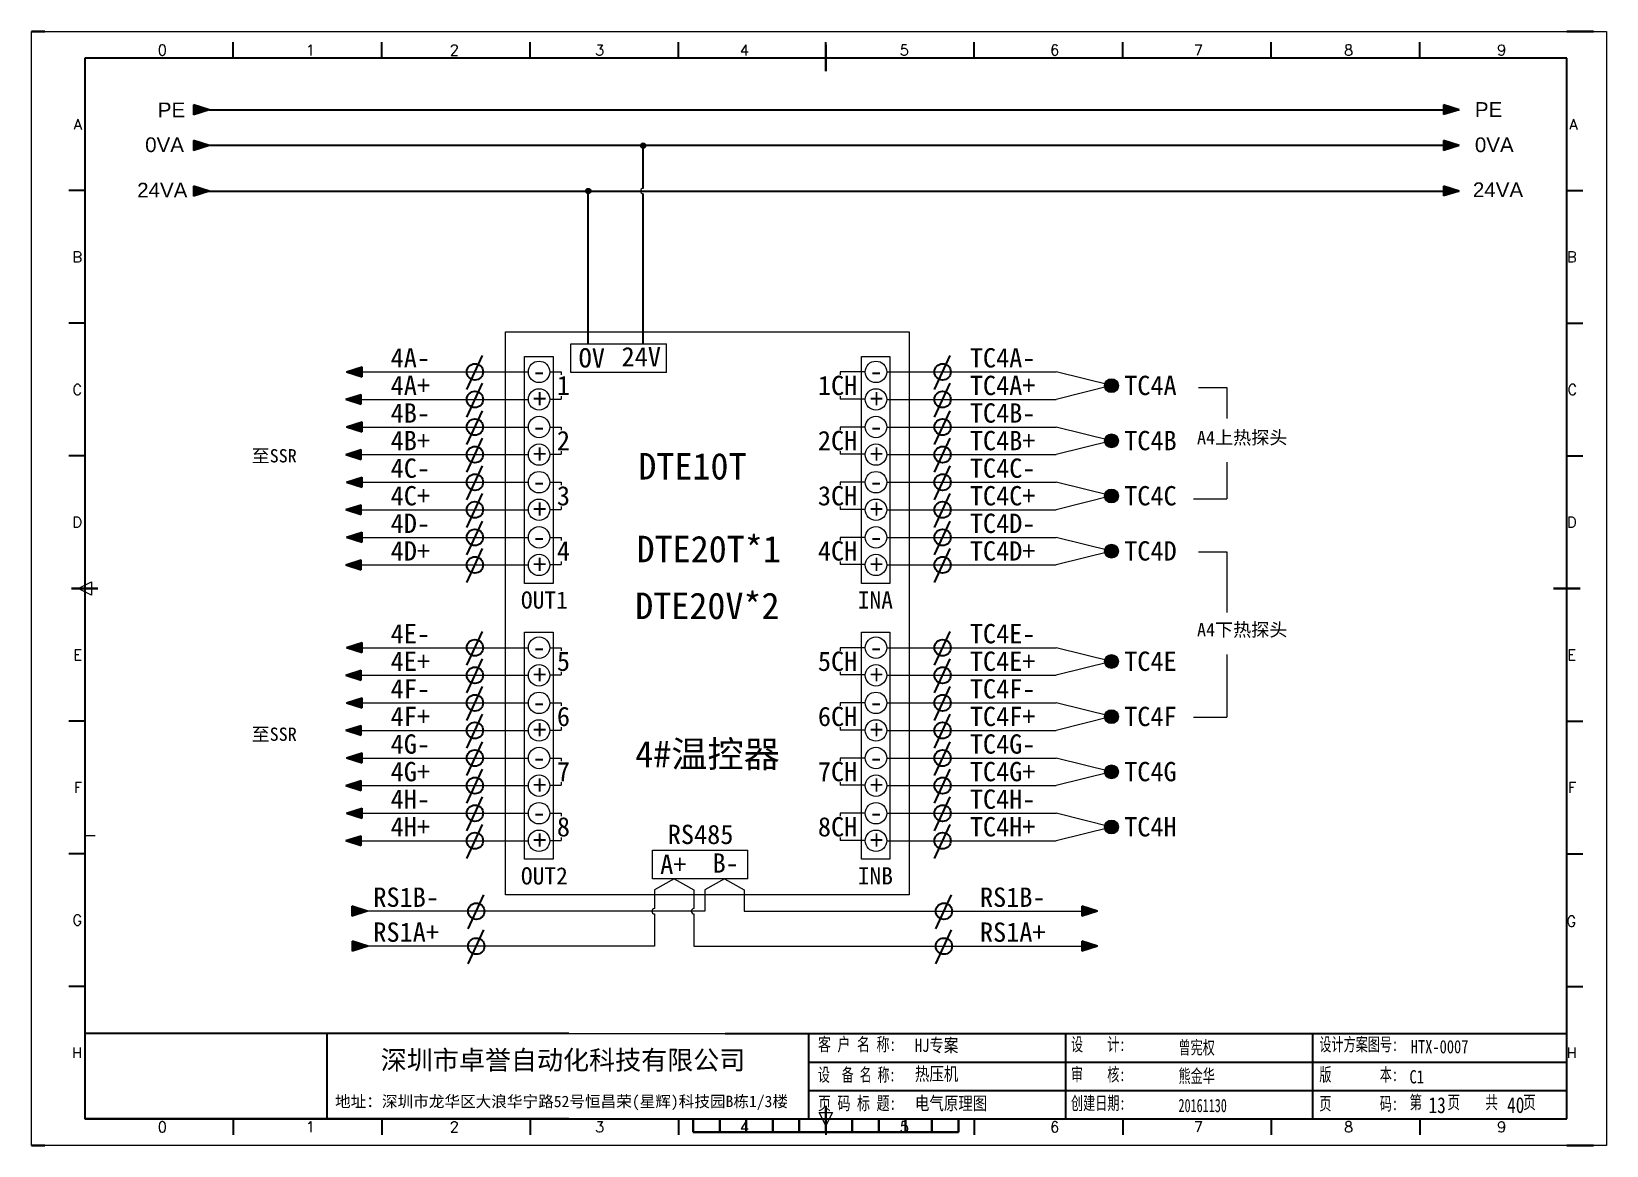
# Model space of a CAD drawing. Extents: x 35123 to 43919, y -4314 to -326.
# Drawn here: x 36608.7 to 36905.7, y -3263.9 to -3053.9 of the extents above; entities that cross this region are included whole.
import ezdxf
from ezdxf.enums import TextEntityAlignment as Align

# ---------------------------------------------------------------- set-up
doc = ezdxf.new("R2010")
doc.units = 0
doc.header["$MEASUREMENT"] = 0
doc.layers.add('AE_BOR', color=1, linetype='Continuous')
doc.layers.add('MISC', color=2, linetype='Continuous')
doc.styles.add('Standard0.67', font='', dxfattribs={"width": 0.67})
doc.styles.add('Standard_0.8', font='SimSun.ttf', dxfattribs={"width": 0.8})
doc.styles.add('WD', font='romans.shx', dxfattribs={"bigfont": 'gbcbig.shx'})
doc.styles.add('宋', font='SimSun.ttf', dxfattribs={"width": 0.7})
doc.styles.add('样式 0', font='')
doc.styles.add('样式 8', font='arial.ttf')
doc.styles.get('Standard0.67').set_extended_font_data('FangSong_GB2312')
doc.styles.get('样式 0').set_extended_font_data('KaiTi_GB2312')

msp = doc.modelspace()

# ---------------------------------------------------------------- texts
at = {"color": 0, "char_height": 2.772, "attachment_point": 1, "style": '样式 8'}
for s, insert, width in [('0VA', (36630.164, -3073.824), 4.96666), ('0VA', (36880.909, -3073.842), 4.96666), ('24VA', (36628.652, -3082.387), 4.96666), ('24VA', (36880.534, -3082.318), 15.27425)]:
    msp.add_mtext(s, dxfattribs=dict(at, insert=insert, width=width))
at = {"color": 0, "lineweight": 0, "attachment_point": 1}
for s, insert, char_height, width in [('{\\fSimSun|b0|i0|c134|p2;A4上热探头}', (36828.511, -3129.163), 2.5, 22.18919), ('{\\fSimSun|b0|i0|c134|p2;至SSR}', (36650.23, -3132.601), 2.5, 16.90853), ('{\\fSimSun|b0|i0|c134|p2;DTE10T}', (36723.158, -3133.322), 5, 33.81706), ('{\\fSimSun|b0|i0|c134|p2;DTE20T*1}', (36722.832, -3148.924), 5, 33.81706), ('{\\fSimSun|b0|i0|c134|p2;OUT1}', (36701.018, -3159.416), 3.25, 9.25756), ('{\\fSimSun|b0|i0|c134|p2;DTE20V*2}', (36722.577, -3159.635), 5, 33.81706), ('{\\fSimSun|b0|i0|c134|p2;INA}', (36764.545, -3159.416), 3.25, 9.25756), ('{\\fSimSun|b0|i0|c134|p2;A4下热探头}', (36828.511, -3165.388), 2.5, 22.18919), ('{\\fSimSun|b0|i0|c134|p2;至SSR}', (36650.23, -3185.088), 2.5, 16.90853), ('{\\fSimSun|b0|i0|c134|p2;4#温控器}', (36722.577, -3187.576), 5, 33.81706), ('{\\fSimSun|b0|i0|c134|p2;OUT2}', (36701.018, -3211.416), 3.25, 9.25756), ('{\\fSimSun|b0|i0|c134|p2;INB}', (36764.545, -3211.416), 3.25, 9.25756)]:
    msp.add_mtext(s, dxfattribs=dict(at, insert=insert, char_height=char_height, width=width))
at = {"ltscale": 2, "attachment_point": 1}
for s, insert, char_height, width, style in [('{\\fSimSun|b0|i0|c134|p2;\\W0.72;客 户 名 称:}', (36757.03, -3243.553), 2.5, 16.24768, 'Standard0.67'), ('{\\fSimSun|b0|i0|c134|p2;设    计:}', (36804.744, -3243.553), 2.5, 12.03121, 'Standard0.67'), ('{\\fSimSun|b0|i0|c134|p2;设计方案图号:}', (36851.577, -3243.553), 2.5, 15.1644, 'Standard0.67'), ('HJ专案', (36775.317, -3243.727), 2.5, 33.90777, 'Standard_0.8'), ('{\\fSimSun|b0|i0|c134|p2;曾宪权}', (36825.021, -3244.155), 2.5, 12.03121, 'Standard0.67'), ('{\\f@SimSun|b0|i0|c134|p2;HTX-0007}', (36868.815, -3243.994), 2.5, 33.90777, 'Standard_0.8'), ('{\\fSimSun|b0|i0|c134|p2;\\W0.66;设  备 名 称:}', (36757.03, -3249.282), 2.5, 15.12342, 'Standard0.67'), ('{\\fSimSun|b0|i0|c134|p2;热压机}', (36775.317, -3249.115), 2.5, 33.90777, 'Standard_0.8'), ('{\\fSimSun|b0|i0|c134|p2;审    核:}', (36804.744, -3249.227), 2.5, 12.03121, 'Standard0.67'), ('{\\fSimSun|b0|i0|c134|p2;熊金华}', (36825.021, -3249.517), 2.5, 12.03121, 'Standard0.67'), ('{\\fSimSun|b0|i0|c134|p2;版        本:}', (36851.577, -3249.227), 2.5, 16.84978, 'Standard0.67'), ('C1', (36868.576, -3249.667), 2.5, 5.97175, 'Standard_0.8'), ('{\\fSimSun|b0|i0|c134|p2;\\W0.72;页 码 标 题:}', (36757.03, -3254.65), 2.5, 15.12342, 'Standard0.67'), ('{\\fSimSun|b0|i0|c134|p2;电气原理图}', (36775.317, -3254.663), 2.5, 33.90777, 'Standard_0.8'), ('{\\fSimSun|b0|i0|c134|p2;创建日期:}', (36804.744, -3254.634), 2.5, 12.03121, 'Standard0.67'), ('{\\fSimSun|b0|i0|c134|p2;20161130}', (36825.021, -3255.075), 2.5, 12.03121, 'Standard0.67'), ('{\\fSimSun|b0|i0|c134|p2;页        码:}', (36851.577, -3254.713), 2.5, 15.72579, 'Standard0.67'), ('第    页    共    页', (36868.573, -3254.468), 2.5, 33.90777, '宋'), ('13', (36872.156, -3254.773), 3, 3.76639, 'Standard_0.8'), ('40', (36886.98, -3254.748), 3, 3.76639, 'Standard_0.8')]:
    msp.add_mtext(s, dxfattribs=dict(at, insert=insert, char_height=char_height, width=width, style=style))
at = {"attachment_point": 7}
for s, insert, char_height, width in [('{\\fSimSun|b0|i0|c134|p2;深圳市卓誉自动化科技有限公司}', (36674.582, -3249.958), 3.6, 80.67766), ('{\\fSimSun|b0|i0|c134|p2;地址：深圳市龙华区大浪华宁路52号恒昌荣(星辉)科技园B栋1/3楼}', (36665.969, -3257.218), 2.16, 89.25675)]:
    msp.add_mtext(s, dxfattribs=dict(at, insert=insert, char_height=char_height, width=width))
at = {"layer": 'MISC', "color": 0, "attachment_point": 1}
for s, insert, char_height, width, style in [('PE', (36632.545, -3067.259), 2.772, 4.96666, '样式 8'), ('PE', (36880.909, -3067.189), 2.772, 4.96666, '样式 8'), ('{\\fNSimSun|b0|i0|c134|p49;4A-}', (36676.456, -3113.564), 3.64, 3.36355, '样式 0'), ('{\\fNSimSun|b0|i0|c134|p49;OV}', (36711.905, -3113.57), 3.64, 3.36355, '样式 0'), ('{\\fNSimSun|b0|i0|c134|p49;24V}', (36719.994, -3113.349), 3.64, 3.36355, '样式 0'), ('{\\fNSimSun|b0|i0|c134|p49;TC4A-}', (36785.663, -3113.564), 3.64, 3.36355, '样式 0'), ('{\\fNSimSun|b0|i0|c134|p49;-}', (36703.237, -3116.083), 3.64, 3.36355, '样式 0'), ('{\\fNSimSun|b0|i0|c134|p49;-}', (36766.764, -3116.083), 3.64, 3.36355, '样式 0'), ('{\\fNSimSun|b0|i0|c134|p49;4A+}', (36676.456, -3118.764), 3.64, 3.36355, '样式 0'), ('{\\fNSimSun|b0|i0|c134|p49;1}', (36707.802, -3118.764), 3.64, 3.36355, '样式 0'), ('{\\fNSimSun|b0|i0|c134|p49;1CH}', (36757.017, -3118.764), 3.64, 3.36355, '样式 0'), ('{\\fNSimSun|b0|i0|c134|p49;TC4A+}', (36785.663, -3118.764), 3.64, 3.36355, '样式 0'), ('{\\fNSimSun|b0|i0|c134|p49;TC4A}', (36814.77, -3118.764), 3.64, 3.36355, '样式 0'), ('{\\fNSimSun|b0|i0|c134|p49;4B-}', (36676.456, -3123.964), 3.64, 3.36355, '样式 0'), ('{\\fNSimSun|b0|i0|c134|p49;+}', (36703.312, -3121.283), 3.64, 3.36355, '样式 0'), ('{\\fNSimSun|b0|i0|c134|p49;+}', (36766.839, -3121.283), 3.64, 3.36355, '样式 0'), ('{\\fNSimSun|b0|i0|c134|p49;TC4B-}', (36785.663, -3123.964), 3.64, 3.36355, '样式 0'), ('{\\fNSimSun|b0|i0|c134|p49;4B+}', (36676.456, -3129.164), 3.64, 3.36355, '样式 0'), ('{\\fNSimSun|b0|i0|c134|p49;-}', (36703.237, -3126.483), 3.64, 3.36355, '样式 0'), ('{\\fNSimSun|b0|i0|c134|p49;2}', (36707.802, -3129.164), 3.64, 3.36355, '样式 0'), ('{\\fNSimSun|b0|i0|c134|p49;2CH}', (36757.017, -3129.164), 3.64, 3.36355, '样式 0'), ('{\\fNSimSun|b0|i0|c134|p49;-}', (36766.764, -3126.483), 3.64, 3.36355, '样式 0'), ('{\\fNSimSun|b0|i0|c134|p49;TC4B+}', (36785.663, -3129.164), 3.64, 3.36355, '样式 0'), ('{\\fNSimSun|b0|i0|c134|p49;TC4B}', (36814.77, -3129.164), 3.64, 3.36355, '样式 0'), ('{\\fNSimSun|b0|i0|c134|p49;+}', (36703.312, -3131.683), 3.64, 3.36355, '样式 0'), ('{\\fNSimSun|b0|i0|c134|p49;+}', (36766.839, -3131.683), 3.64, 3.36355, '样式 0'), ('{\\fNSimSun|b0|i0|c134|p49;4C-}', (36676.456, -3134.364), 3.64, 3.36355, '样式 0'), ('{\\fNSimSun|b0|i0|c134|p49;TC4C-}', (36785.663, -3134.364), 3.64, 3.36355, '样式 0'), ('{\\fNSimSun|b0|i0|c134|p49;-}', (36703.237, -3136.883), 3.64, 3.36355, '样式 0'), ('{\\fNSimSun|b0|i0|c134|p49;-}', (36766.764, -3136.883), 3.64, 3.36355, '样式 0'), ('{\\fNSimSun|b0|i0|c134|p49;4C+}', (36676.456, -3139.564), 3.64, 3.36355, '样式 0'), ('{\\fNSimSun|b0|i0|c134|p49;3}', (36707.802, -3139.564), 3.64, 3.36355, '样式 0'), ('{\\fNSimSun|b0|i0|c134|p49;3CH}', (36757.017, -3139.564), 3.64, 3.36355, '样式 0'), ('{\\fNSimSun|b0|i0|c134|p49;TC4C+}', (36785.663, -3139.564), 3.64, 3.36355, '样式 0'), ('{\\fNSimSun|b0|i0|c134|p49;TC4C}', (36814.77, -3139.564), 3.64, 3.36355, '样式 0'), ('{\\fNSimSun|b0|i0|c134|p49;4D-}', (36676.456, -3144.764), 3.64, 3.36355, '样式 0'), ('{\\fNSimSun|b0|i0|c134|p49;+}', (36703.312, -3142.083), 3.64, 3.36355, '样式 0'), ('{\\fNSimSun|b0|i0|c134|p49;+}', (36766.839, -3142.083), 3.64, 3.36355, '样式 0'), ('{\\fNSimSun|b0|i0|c134|p49;TC4D-}', (36785.663, -3144.764), 3.64, 3.36355, '样式 0'), ('{\\fNSimSun|b0|i0|c134|p49;4D+}', (36676.456, -3149.964), 3.64, 3.36355, '样式 0'), ('{\\fNSimSun|b0|i0|c134|p49;-}', (36703.237, -3147.283), 3.64, 3.36355, '样式 0'), ('{\\fNSimSun|b0|i0|c134|p49;4}', (36707.802, -3149.964), 3.64, 3.36355, '样式 0'), ('{\\fNSimSun|b0|i0|c134|p49;4CH}', (36757.017, -3149.964), 3.64, 3.36355, '样式 0'), ('{\\fNSimSun|b0|i0|c134|p49;-}', (36766.764, -3147.283), 3.64, 3.36355, '样式 0'), ('{\\fNSimSun|b0|i0|c134|p49;TC4D+}', (36785.663, -3149.964), 3.64, 3.36355, '样式 0'), ('{\\fNSimSun|b0|i0|c134|p49;TC4D}', (36814.77, -3149.964), 3.64, 3.36355, '样式 0'), ('{\\fNSimSun|b0|i0|c134|p49;+}', (36703.312, -3152.483), 3.64, 3.36355, '样式 0'), ('{\\fNSimSun|b0|i0|c134|p49;+}', (36766.839, -3152.483), 3.64, 3.36355, '样式 0'), ('{\\fNSimSun|b0|i0|c134|p49;4E-}', (36676.456, -3165.564), 3.64, 3.36355, '样式 0'), ('{\\fNSimSun|b0|i0|c134|p49;TC4E-}', (36785.663, -3165.564), 3.64, 3.36355, '样式 0'), ('{\\fNSimSun|b0|i0|c134|p49;4E+}', (36676.456, -3170.764), 3.64, 3.36355, '样式 0'), ('{\\fNSimSun|b0|i0|c134|p49;-}', (36703.237, -3168.083), 3.64, 3.36355, '样式 0'), ('{\\fNSimSun|b0|i0|c134|p49;5}', (36707.802, -3170.764), 3.64, 3.36355, '样式 0'), ('{\\fNSimSun|b0|i0|c134|p49;5CH}', (36757.017, -3170.764), 3.64, 3.36355, '样式 0'), ('{\\fNSimSun|b0|i0|c134|p49;-}', (36766.764, -3168.083), 3.64, 3.36355, '样式 0'), ('{\\fNSimSun|b0|i0|c134|p49;TC4E+}', (36785.663, -3170.764), 3.64, 3.36355, '样式 0'), ('{\\fNSimSun|b0|i0|c134|p49;TC4E}', (36814.77, -3170.764), 3.64, 3.36355, '样式 0'), ('{\\fNSimSun|b0|i0|c134|p49;+}', (36703.312, -3173.283), 3.64, 3.36355, '样式 0'), ('{\\fNSimSun|b0|i0|c134|p49;+}', (36766.839, -3173.283), 3.64, 3.36355, '样式 0'), ('{\\fNSimSun|b0|i0|c134|p49;4F-}', (36676.456, -3175.964), 3.64, 3.36355, '样式 0'), ('{\\fNSimSun|b0|i0|c134|p49;TC4F-}', (36785.663, -3175.964), 3.64, 3.36355, '样式 0'), ('{\\fNSimSun|b0|i0|c134|p49;-}', (36703.237, -3178.483), 3.64, 3.36355, '样式 0'), ('{\\fNSimSun|b0|i0|c134|p49;-}', (36766.764, -3178.483), 3.64, 3.36355, '样式 0'), ('{\\fNSimSun|b0|i0|c134|p49;4F+}', (36676.456, -3181.164), 3.64, 3.36355, '样式 0'), ('{\\fNSimSun|b0|i0|c134|p49;6}', (36707.802, -3181.164), 3.64, 3.36355, '样式 0'), ('{\\fNSimSun|b0|i0|c134|p49;6CH}', (36757.017, -3181.164), 3.64, 3.36355, '样式 0'), ('{\\fNSimSun|b0|i0|c134|p49;TC4F+}', (36785.663, -3181.164), 3.64, 3.36355, '样式 0'), ('{\\fNSimSun|b0|i0|c134|p49;TC4F}', (36814.77, -3181.164), 3.64, 3.36355, '样式 0'), ('{\\fNSimSun|b0|i0|c134|p49;4G-}', (36676.456, -3186.364), 3.64, 3.36355, '样式 0'), ('{\\fNSimSun|b0|i0|c134|p49;+}', (36703.312, -3183.683), 3.64, 3.36355, '样式 0'), ('{\\fNSimSun|b0|i0|c134|p49;+}', (36766.839, -3183.683), 3.64, 3.36355, '样式 0'), ('{\\fNSimSun|b0|i0|c134|p49;TC4G-}', (36785.663, -3186.364), 3.64, 3.36355, '样式 0'), ('{\\fNSimSun|b0|i0|c134|p49;4G+}', (36676.456, -3191.564), 3.64, 3.36355, '样式 0'), ('{\\fNSimSun|b0|i0|c134|p49;-}', (36703.237, -3188.883), 3.64, 3.36355, '样式 0'), ('{\\fNSimSun|b0|i0|c134|p49;7}', (36707.802, -3191.564), 3.64, 3.36355, '样式 0'), ('{\\fNSimSun|b0|i0|c134|p49;7CH}', (36757.017, -3191.564), 3.64, 3.36355, '样式 0'), ('{\\fNSimSun|b0|i0|c134|p49;-}', (36766.764, -3188.883), 3.64, 3.36355, '样式 0'), ('{\\fNSimSun|b0|i0|c134|p49;TC4G+}', (36785.663, -3191.564), 3.64, 3.36355, '样式 0'), ('{\\fNSimSun|b0|i0|c134|p49;TC4G}', (36814.77, -3191.564), 3.64, 3.36355, '样式 0'), ('{\\fNSimSun|b0|i0|c134|p49;+}', (36703.312, -3194.083), 3.64, 3.36355, '样式 0'), ('{\\fNSimSun|b0|i0|c134|p49;+}', (36766.839, -3194.083), 3.64, 3.36355, '样式 0'), ('{\\fNSimSun|b0|i0|c134|p49;4H-}', (36676.456, -3196.764), 3.64, 3.36355, '样式 0'), ('{\\fNSimSun|b0|i0|c134|p49;TC4H-}', (36785.663, -3196.764), 3.64, 3.36355, '样式 0'), ('{\\fNSimSun|b0|i0|c134|p49;-}', (36703.237, -3199.283), 3.64, 3.36355, '样式 0'), ('{\\fNSimSun|b0|i0|c134|p49;-}', (36766.764, -3199.283), 3.64, 3.36355, '样式 0'), ('{\\fNSimSun|b0|i0|c134|p49;4H+}', (36676.456, -3201.964), 3.64, 3.36355, '样式 0'), ('{\\fNSimSun|b0|i0|c134|p49;8}', (36707.802, -3201.964), 3.64, 3.36355, '样式 0'), ('{\\fNSimSun|b0|i0|c134|p49;RS485}', (36728.708, -3203.405), 3.64, 3.36355, '样式 0'), ('{\\fNSimSun|b0|i0|c134|p49;8CH}', (36757.017, -3201.964), 3.64, 3.36355, '样式 0'), ('{\\fNSimSun|b0|i0|c134|p49;TC4H+}', (36785.663, -3201.964), 3.64, 3.36355, '样式 0'), ('{\\fNSimSun|b0|i0|c134|p49;TC4H}', (36814.77, -3201.964), 3.64, 3.36355, '样式 0'), ('{\\fNSimSun|b0|i0|c134|p49;+}', (36703.312, -3204.483), 3.64, 3.36355, '样式 0'), ('{\\fNSimSun|b0|i0|c134|p49;+}', (36766.839, -3204.483), 3.64, 3.36355, '样式 0'), ('{\\fNSimSun|b0|i0|c134|p49;A+}', (36727.279, -3209.029), 3.64, 3.36355, '样式 0'), ('{\\fNSimSun|b0|i0|c134|p49;B-}', (36737.155, -3208.808), 3.64, 3.36355, '样式 0'), ('{\\fNSimSun|b0|i0|c134|p49;RS1B-}', (36673.186, -3215.243), 3.64, 3.36355, '样式 0'), ('{\\fNSimSun|b0|i0|c134|p49;RS1B-}', (36787.577, -3215.243), 3.64, 3.36355, '样式 0'), ('{\\fNSimSun|b0|i0|c134|p49;RS1A+}', (36673.186, -3221.829), 3.64, 3.36355, '样式 0'), ('{\\fNSimSun|b0|i0|c134|p49;RS1A+}', (36787.577, -3221.829), 3.64, 3.36355, '样式 0')]:
    msp.add_mtext(s, dxfattribs=dict(at, insert=insert, char_height=char_height, width=width, style=style))

# ---------------------------------------------------------------- blocks, each defined once
blk = doc.blocks.new('gb_a2_a')
for p, q in [((584, 410), (25, 410)), ((25, 410), (25, 10)), ((584, 10), (584, 410)), ((25, 10), (584, 10))]:
    blk.add_line(p, q)
at = {"lineweight": 9, "ltscale": 0.1}
blk.add_line((25, 116.86), (29, 116.86), dxfattribs=at)
at = {"layer": 'AE_BOR', "lineweight": 30}
for p, q in [((10, 420), (4.93, 420)), ((594, 420), (584, 420)), ((4.93, 0), (10, 0)), ((594, 0), (584, 0))]:
    blk.add_line(p, q, dxfattribs=at)
at = {"layer": 'AE_BOR', "color": 1, "lineweight": 15}
for p, q in [((4.93, 420), (598.93, 420)), ((4.93, 0), (4.93, 420)), ((598.93, 420), (598.93, 0)), ((22.5, 210), (27.5, 212.5)), ((27.5, 207.5), (22.5, 210)), ((27.5, 212.5), (27.5, 207.5)), ((304.5, 7.5), (302, 12.5)), ((302, 12.5), (307, 12.5)), ((307, 12.5), (304.5, 7.5)), ((598.93, 0), (4.93, 0))]:
    blk.add_line(p, q, dxfattribs=at)
at = {"layer": 'AE_BOR'}
for p, q in [((81, 410), (81, 416)), ((137, 410), (137, 416)), ((193, 410), (193, 416)), ((249, 410), (249, 416)), ((304.5, 410), (304.5, 416)), ((360.5, 410), (360.5, 416)), ((416.5, 410), (416.5, 416)), ((472.5, 410), (472.5, 416)), ((528.5, 410), (528.5, 416)), ((25, 360), (19, 360)), ((584, 360), (590, 360)), ((25, 310), (19, 310)), ((584, 310), (590, 310)), ((25, 260), (19, 260)), ((584, 260), (590, 260)), ((25, 160), (19, 160)), ((584, 160), (590, 160)), ((25, 110), (19, 110)), ((584, 110), (590, 110)), ((25, 60), (19, 60)), ((584, 60), (590, 60)), ((81, 10), (81, 4)), ((137, 10), (137, 4)), ((193, 10), (193, 4)), ((249, 10), (249, 4)), ((304.5, 10), (304.5, 4)), ((360.5, 10), (360.5, 4)), ((416.5, 10), (416.5, 4)), ((472.5, 10), (472.5, 4)), ((528.5, 10), (528.5, 4))]:
    blk.add_line(p, q, dxfattribs=at)
at = {"layer": 'AE_BOR', "color": 2, "lineweight": 30}
for p, q in [((304.5, 405), (304.5, 415)), ((20, 210), (30, 210)), ((579, 210), (589, 210)), ((304.5, 10), (304.5, 15)), ((304.5, 15), (304.5, 5)), ((254.5, 5), (254.5, 10)), ((264.5, 5), (264.5, 10)), ((274.5, 5), (274.5, 10)), ((284.5, 5), (284.5, 10)), ((294.5, 5), (294.5, 10)), ((304.5, 10), (304.5, 5)), ((314.5, 5), (314.5, 10)), ((324.5, 5), (324.5, 10)), ((334.5, 5), (334.5, 10)), ((344.5, 5), (344.5, 10)), ((354.5, 5), (354.5, 10)), ((254.5, 5), (354.5, 5))]:
    blk.add_line(p, q, dxfattribs=at)
at = {"layer": 'AE_BOR', "style": 'WD'}
for s, p in [('0', (54.27, 411)), ('1', (110.12, 411)), ('2', (164.42, 411)), ('3', (219.22, 411)), ('4', (273.82, 411)), ('5', (334.12, 411)), ('6', (390.81, 411)), ('7', (445.01, 411)), ('8', (501.67, 411)), ('9', (559.4, 411)), ('0', (54.27, 5)), ('1', (110.12, 5)), ('2', (164.42, 5)), ('3', (219.22, 5)), ('4', (273.82, 5)), ('5', (334.12, 5)), ('6', (390.81, 5)), ('7', (445.01, 5)), ('8', (501.67, 5)), ('9', (559.4, 5))]:
    blk.add_text(s, height=4, dxfattribs=at).set_placement(p, align=Align.CENTER)
for s, p in [('A', (24, 385)), ('A', (588.05, 385)), ('B', (24, 335)), ('B', (587.67, 335)), ('C', (24, 285)), ('C', (587.86, 285)), ('D', (24, 235)), ('D', (587.67, 235)), ('E', (24, 185)), ('E', (587.48, 185)), ('F', (24, 135)), ('F', (587.48, 135)), ('F', (587.48, 135)), ('G', (24, 85)), ('G', (587.48, 84.56)), ('H', (24, 35)), ('H', (587.67, 35))]:
    blk.add_text(s, height=4, dxfattribs=at).set_placement(p, align=Align.MIDDLE_RIGHT)

# ---------------------------------------------------------------- hatches: boundary and pattern name
for points in [[(36642.21, -3075.379), (36639.292, -3074.443), (36639.292, -3076.314)], [(36877.914, -3075.375), (36874.996, -3074.439), (36874.996, -3076.31)], [(36642.21, -3083.944), (36639.292, -3083.009), (36639.292, -3084.88)], [(36877.914, -3083.94), (36874.996, -3083.005), (36874.996, -3084.876)], [(36668.134, -3118.005), (36671.052, -3118.94), (36671.052, -3117.07)], [(36667.979, -3123.205), (36670.897, -3124.14), (36670.897, -3122.27)], [(36668.134, -3128.405), (36671.052, -3129.34), (36671.052, -3127.47)], [(36667.979, -3133.605), (36670.897, -3134.54), (36670.897, -3132.67)], [(36668.134, -3138.805), (36671.052, -3139.74), (36671.052, -3137.87)], [(36667.979, -3144.005), (36670.897, -3144.94), (36670.897, -3143.07)], [(36668.134, -3149.205), (36671.052, -3150.14), (36671.052, -3148.27)], [(36667.979, -3154.405), (36670.897, -3155.34), (36670.897, -3153.47)], [(36668.134, -3170.005), (36671.052, -3170.94), (36671.052, -3169.07)], [(36667.979, -3175.205), (36670.897, -3176.14), (36670.897, -3174.27)], [(36668.134, -3180.405), (36671.052, -3181.34), (36671.052, -3179.47)], [(36667.979, -3185.605), (36670.897, -3186.54), (36670.897, -3184.67)], [(36668.134, -3190.805), (36671.052, -3191.74), (36671.052, -3189.87)], [(36667.979, -3196.005), (36670.897, -3196.94), (36670.897, -3195.07)], [(36668.134, -3201.205), (36671.052, -3202.14), (36671.052, -3200.27)], [(36667.979, -3206.405), (36670.897, -3207.34), (36670.897, -3205.47)], [(36672.025, -3219.713), (36669.106, -3218.777), (36669.106, -3220.648)], [(36809.737, -3219.713), (36806.818, -3218.777), (36806.818, -3220.648)], [(36672.135, -3226.298), (36669.217, -3225.363), (36669.217, -3227.234)], [(36809.737, -3226.294), (36806.818, -3225.359), (36806.818, -3227.229)]]:
    msp.add_hatch(color=0).paths.add_polyline_path(points)
at = {"lineweight": 0}
h = msp.add_hatch(color=0, dxfattribs=at)
edge = h.paths.add_edge_path()
edge.add_arc((36724.074, -3075.375), 0.5, 0, 360)
h = msp.add_hatch(color=0, dxfattribs=at)
edge = h.paths.add_edge_path()
edge.add_arc((36713.717, -3083.94), 0.5, 0, 360)
h = msp.add_hatch(color=0, dxfattribs=at)
edge = h.paths.add_edge_path()
edge.add_arc((36812.381, -3120.63), 1.3, 0, 360)
h = msp.add_hatch(color=0, dxfattribs=at)
edge = h.paths.add_edge_path()
edge.add_arc((36812.381, -3131.03), 1.3, 0, 360)
h = msp.add_hatch(color=0, dxfattribs=at)
edge = h.paths.add_edge_path()
edge.add_arc((36812.381, -3141.43), 1.3, 0, 360)
h = msp.add_hatch(color=0, dxfattribs=at)
edge = h.paths.add_edge_path()
edge.add_arc((36812.381, -3151.83), 1.3, 0, 360)
h = msp.add_hatch(color=0, dxfattribs=at)
edge = h.paths.add_edge_path()
edge.add_arc((36812.381, -3172.63), 1.3, 0, 360)
h = msp.add_hatch(color=0, dxfattribs=at)
edge = h.paths.add_edge_path()
edge.add_arc((36812.381, -3183.03), 1.3, 0, 360)
h = msp.add_hatch(color=0, dxfattribs=at)
edge = h.paths.add_edge_path()
edge.add_arc((36812.381, -3193.43), 1.3, 0, 360)
h = msp.add_hatch(color=0, dxfattribs=at)
edge = h.paths.add_edge_path()
edge.add_arc((36812.381, -3203.83), 1.3, 0, 360)
at = {"layer": 'MISC'}
for points in [[(36642.21, -3068.614), (36639.292, -3067.679), (36639.292, -3069.549)], [(36877.914, -3068.61), (36874.996, -3067.675), (36874.996, -3069.545)]]:
    msp.add_hatch(color=0, dxfattribs=at).paths.add_polyline_path(points)

# ---------------------------------------------------------------- linework, layer by layer
at = {"color": 0}
for p, q in [((36642.21, -3075.379), (36639.292, -3074.443)), ((36639.292, -3074.443), (36639.292, -3076.314)), ((36642.21, -3075.379), (36639.292, -3076.314)), ((36877.914, -3075.375), (36642.197, -3075.375)), ((36877.914, -3075.375), (36874.996, -3074.439)), ((36874.996, -3074.439), (36874.996, -3076.31)), ((36877.914, -3075.375), (36874.996, -3076.31)), ((36642.21, -3083.944), (36639.292, -3083.009)), ((36639.292, -3083.009), (36639.292, -3084.88)), ((36642.21, -3083.944), (36639.292, -3084.88)), ((36642.197, -3083.94), (36877.914, -3083.94)), ((36877.914, -3083.94), (36874.996, -3083.005)), ((36874.996, -3083.005), (36874.996, -3084.876)), ((36877.914, -3083.94), (36874.996, -3084.876)), ((36690.85, -3121.342), (36693.803, -3114.954)), ((36779.034, -3121.342), (36781.986, -3114.954)), ((36668.134, -3118.005), (36671.052, -3117.07)), ((36668.134, -3118.005), (36671.052, -3118.94)), ((36671.052, -3118.94), (36671.052, -3117.07)), ((36690.85, -3126.542), (36693.803, -3120.154)), ((36779.034, -3126.542), (36781.986, -3120.154)), ((36667.979, -3123.205), (36670.897, -3122.27)), ((36667.979, -3123.205), (36670.897, -3124.14)), ((36670.897, -3124.14), (36670.897, -3122.27)), ((36690.85, -3131.742), (36693.803, -3125.354)), ((36779.034, -3131.742), (36781.986, -3125.354)), ((36668.134, -3128.405), (36671.052, -3127.47)), ((36668.134, -3128.405), (36671.052, -3129.34)), ((36671.052, -3129.34), (36671.052, -3127.47)), ((36667.979, -3133.605), (36670.897, -3132.67)), ((36670.897, -3134.54), (36670.897, -3132.67)), ((36690.85, -3136.942), (36693.803, -3130.554)), ((36779.034, -3136.942), (36781.986, -3130.554)), ((36667.979, -3133.605), (36670.897, -3134.54)), ((36690.85, -3142.142), (36693.803, -3135.754)), ((36779.034, -3142.142), (36781.986, -3135.754)), ((36668.134, -3138.805), (36671.052, -3137.87)), ((36668.134, -3138.805), (36671.052, -3139.74)), ((36671.052, -3139.74), (36671.052, -3137.87)), ((36690.85, -3147.342), (36693.803, -3140.954)), ((36779.034, -3147.342), (36781.986, -3140.954)), ((36667.979, -3144.005), (36670.897, -3143.07)), ((36667.979, -3144.005), (36670.897, -3144.94)), ((36670.897, -3144.94), (36670.897, -3143.07)), ((36690.85, -3152.542), (36693.803, -3146.154)), ((36779.034, -3152.542), (36781.986, -3146.154)), ((36668.134, -3149.205), (36671.052, -3148.27)), ((36668.134, -3149.205), (36671.052, -3150.14)), ((36671.052, -3150.14), (36671.052, -3148.27)), ((36667.979, -3154.405), (36670.897, -3153.47)), ((36670.897, -3155.34), (36670.897, -3153.47)), ((36690.85, -3157.742), (36693.803, -3151.354)), ((36779.034, -3157.742), (36781.986, -3151.354)), ((36667.979, -3154.405), (36670.897, -3155.34)), ((36690.85, -3173.342), (36693.803, -3166.954)), ((36779.034, -3173.342), (36781.986, -3166.954)), ((36668.134, -3170.005), (36671.052, -3169.07)), ((36668.134, -3170.005), (36671.052, -3170.94)), ((36671.052, -3170.94), (36671.052, -3169.07)), ((36667.979, -3175.205), (36670.897, -3174.27)), ((36670.897, -3176.14), (36670.897, -3174.27)), ((36690.85, -3178.542), (36693.803, -3172.154)), ((36779.034, -3178.542), (36781.986, -3172.154)), ((36667.979, -3175.205), (36670.897, -3176.14)), ((36690.85, -3183.742), (36693.803, -3177.354)), ((36779.034, -3183.742), (36781.986, -3177.354)), ((36668.134, -3180.405), (36671.052, -3179.47)), ((36668.134, -3180.405), (36671.052, -3181.34)), ((36671.052, -3181.34), (36671.052, -3179.47)), ((36690.85, -3188.942), (36693.803, -3182.554)), ((36779.034, -3188.942), (36781.986, -3182.554)), ((36667.979, -3185.605), (36670.897, -3184.67)), ((36667.979, -3185.605), (36670.897, -3186.54)), ((36670.897, -3186.54), (36670.897, -3184.67)), ((36690.85, -3194.142), (36693.803, -3187.754)), ((36779.034, -3194.142), (36781.986, -3187.754)), ((36668.134, -3190.805), (36671.052, -3189.87)), ((36668.134, -3190.805), (36671.052, -3191.74)), ((36671.052, -3191.74), (36671.052, -3189.87)), ((36667.979, -3196.005), (36670.897, -3195.07)), ((36670.897, -3196.94), (36670.897, -3195.07)), ((36690.85, -3199.342), (36693.803, -3192.954)), ((36779.034, -3199.342), (36781.986, -3192.954)), ((36667.979, -3196.005), (36670.897, -3196.94)), ((36690.85, -3204.542), (36693.803, -3198.154)), ((36779.034, -3204.542), (36781.986, -3198.154)), ((36668.134, -3201.205), (36671.052, -3200.27)), ((36668.134, -3201.205), (36671.052, -3202.14)), ((36671.052, -3202.14), (36671.052, -3200.27)), ((36690.85, -3209.742), (36693.803, -3203.354)), ((36779.034, -3209.742), (36781.986, -3203.354)), ((36667.979, -3206.405), (36670.897, -3205.47)), ((36667.979, -3206.405), (36670.897, -3207.34)), ((36670.897, -3207.34), (36670.897, -3205.47)), ((36672.025, -3219.713), (36669.106, -3218.777)), ((36669.106, -3218.777), (36669.106, -3220.648)), ((36691.095, -3223.021), (36694.047, -3216.633)), ((36779.288, -3223.021), (36782.24, -3216.633)), ((36809.737, -3219.713), (36806.818, -3218.777)), ((36806.818, -3218.777), (36806.818, -3220.648)), ((36672.025, -3219.713), (36669.106, -3220.648)), ((36809.737, -3219.713), (36806.818, -3220.648)), ((36672.135, -3226.298), (36669.217, -3225.363)), ((36669.217, -3225.363), (36669.217, -3227.234)), ((36691.095, -3229.606), (36694.047, -3223.219)), ((36779.288, -3229.606), (36782.24, -3223.219)), ((36809.737, -3226.294), (36806.818, -3225.359)), ((36806.818, -3225.359), (36806.818, -3227.229)), ((36672.135, -3226.298), (36669.217, -3227.234)), ((36809.737, -3226.294), (36806.818, -3227.229))]:
    msp.add_line(p, q, dxfattribs=at)
at = {"color": 0, "ltscale": 2}
for p, q in [((36724.074, -3083.44), (36724.074, -3075.375)), ((36713.717, -3112.768), (36713.717, -3083.94)), ((36724.074, -3112.768), (36724.074, -3084.44))]:
    msp.add_line(p, q, dxfattribs=at)
at = {"color": 0, "lineweight": 0}
for p, q in [((36698.083, -3110.48), (36774.205, -3110.48)), ((36698.083, -3216.628), (36698.083, -3110.48)), ((36774.205, -3110.48), (36774.205, -3216.628)), ((36701.701, -3115.112), (36707.079, -3115.112)), ((36701.701, -3157.923), (36701.701, -3115.112)), ((36707.079, -3115.112), (36707.079, -3157.923)), ((36710.447, -3118.146), (36710.447, -3112.768)), ((36710.447, -3112.768), (36728.447, -3112.768)), ((36728.447, -3118.146), (36728.447, -3112.768)), ((36765.228, -3115.112), (36770.606, -3115.112)), ((36765.228, -3157.923), (36765.228, -3115.112)), ((36770.606, -3115.112), (36770.606, -3157.923)), ((36668.212, -3118.03), (36702.421, -3118.03)), ((36706.46, -3118.03), (36708.598, -3118.03)), ((36708.598, -3118.03), (36708.598, -3118.596)), ((36728.447, -3118.146), (36710.447, -3118.146)), ((36765.948, -3118.03), (36761.21, -3118.03)), ((36761.21, -3118.03), (36761.21, -3118.596)), ((36769.987, -3118.03), (36801.981, -3118.03)), ((36812.381, -3120.63), (36801.981, -3118.03)), ((36812.381, -3120.63), (36801.981, -3123.23)), ((36828.774, -3120.961), (36834.13, -3120.961)), ((36834.13, -3120.961), (36834.13, -3126.82)), ((36668.056, -3123.23), (36702.421, -3123.23)), ((36706.46, -3123.175), (36708.598, -3123.175)), ((36708.598, -3122.608), (36708.598, -3123.175)), ((36761.21, -3122.608), (36761.21, -3123.175)), ((36765.949, -3123.175), (36761.21, -3123.175)), ((36769.987, -3123.23), (36801.981, -3123.23)), ((36668.212, -3128.43), (36702.421, -3128.43)), ((36706.46, -3128.43), (36708.598, -3128.43)), ((36708.598, -3128.43), (36708.598, -3128.996)), ((36765.948, -3128.43), (36761.21, -3128.43)), ((36761.21, -3128.43), (36761.21, -3128.996)), ((36769.987, -3128.43), (36801.981, -3128.43)), ((36812.381, -3131.03), (36801.981, -3128.43)), ((36708.598, -3133.008), (36708.598, -3133.575)), ((36761.21, -3133.008), (36761.21, -3133.575)), ((36812.381, -3131.03), (36801.981, -3133.63)), ((36668.056, -3133.63), (36702.421, -3133.63)), ((36706.46, -3133.575), (36708.598, -3133.575)), ((36765.949, -3133.575), (36761.21, -3133.575)), ((36769.987, -3133.63), (36801.981, -3133.63)), ((36834.13, -3135.047), (36834.13, -3141.975)), ((36668.212, -3138.83), (36702.421, -3138.83)), ((36706.46, -3138.83), (36708.598, -3138.83)), ((36708.598, -3138.83), (36708.598, -3139.396)), ((36765.948, -3138.83), (36761.21, -3138.83)), ((36761.21, -3138.83), (36761.21, -3139.396)), ((36769.987, -3138.83), (36801.981, -3138.83)), ((36812.381, -3141.43), (36801.981, -3138.83)), ((36812.381, -3141.43), (36801.981, -3144.03)), ((36827.821, -3141.975), (36834.13, -3141.975)), ((36668.056, -3144.03), (36702.421, -3144.03)), ((36706.46, -3143.975), (36708.598, -3143.975)), ((36708.598, -3143.408), (36708.598, -3143.975)), ((36761.21, -3143.408), (36761.21, -3143.975)), ((36765.949, -3143.975), (36761.21, -3143.975)), ((36769.987, -3144.03), (36801.981, -3144.03)), ((36668.212, -3149.23), (36702.421, -3149.23)), ((36706.46, -3149.23), (36708.598, -3149.23)), ((36708.598, -3149.23), (36708.598, -3149.796)), ((36765.948, -3149.23), (36761.21, -3149.23)), ((36761.21, -3149.23), (36761.21, -3149.796)), ((36769.987, -3149.23), (36801.981, -3149.23)), ((36812.381, -3151.83), (36801.981, -3149.23)), ((36708.598, -3153.808), (36708.598, -3154.375)), ((36761.21, -3153.808), (36761.21, -3154.375)), ((36812.381, -3151.83), (36801.981, -3154.43)), ((36828.774, -3151.941), (36834.13, -3151.941)), ((36834.13, -3151.941), (36834.13, -3163.39)), ((36668.056, -3154.43), (36702.421, -3154.43)), ((36706.46, -3154.375), (36708.598, -3154.375)), ((36765.949, -3154.375), (36761.21, -3154.375)), ((36769.987, -3154.43), (36801.981, -3154.43)), ((36707.079, -3157.923), (36701.701, -3157.923)), ((36770.606, -3157.923), (36765.228, -3157.923)), ((36701.701, -3167.112), (36707.079, -3167.112)), ((36701.701, -3209.923), (36701.701, -3167.112)), ((36707.079, -3167.112), (36707.079, -3209.923)), ((36765.228, -3167.112), (36770.606, -3167.112)), ((36765.228, -3209.923), (36765.228, -3167.112)), ((36770.606, -3167.112), (36770.606, -3209.923)), ((36668.212, -3170.03), (36702.421, -3170.03)), ((36706.46, -3170.03), (36708.598, -3170.03)), ((36708.598, -3170.03), (36708.598, -3170.596)), ((36765.948, -3170.03), (36761.21, -3170.03)), ((36761.21, -3170.03), (36761.21, -3170.596)), ((36769.987, -3170.03), (36801.981, -3170.03)), ((36812.381, -3172.63), (36801.981, -3170.03)), ((36834.13, -3171.319), (36834.13, -3183.118)), ((36708.598, -3174.608), (36708.598, -3175.175)), ((36761.21, -3174.608), (36761.21, -3175.175)), ((36812.381, -3172.63), (36801.981, -3175.23)), ((36668.056, -3175.23), (36702.421, -3175.23)), ((36706.46, -3175.175), (36708.598, -3175.175)), ((36765.949, -3175.175), (36761.21, -3175.175)), ((36769.987, -3175.23), (36801.981, -3175.23)), ((36668.212, -3180.43), (36702.421, -3180.43)), ((36706.46, -3180.43), (36708.598, -3180.43)), ((36708.598, -3180.43), (36708.598, -3180.996)), ((36765.948, -3180.43), (36761.21, -3180.43)), ((36761.21, -3180.43), (36761.21, -3180.996)), ((36769.987, -3180.43), (36801.981, -3180.43)), ((36812.381, -3183.03), (36801.981, -3180.43)), ((36812.381, -3183.03), (36801.981, -3185.63)), ((36827.821, -3183.118), (36834.13, -3183.118)), ((36668.056, -3185.63), (36702.421, -3185.63)), ((36706.46, -3185.575), (36708.598, -3185.575)), ((36708.598, -3185.008), (36708.598, -3185.575)), ((36761.21, -3185.008), (36761.21, -3185.575)), ((36765.949, -3185.575), (36761.21, -3185.575)), ((36769.987, -3185.63), (36801.981, -3185.63)), ((36668.212, -3190.83), (36702.421, -3190.83)), ((36706.46, -3190.83), (36708.598, -3190.83)), ((36708.598, -3190.83), (36708.598, -3191.396)), ((36765.948, -3190.83), (36761.21, -3190.83)), ((36761.21, -3190.83), (36761.21, -3191.396)), ((36769.987, -3190.83), (36801.981, -3190.83)), ((36812.381, -3193.43), (36801.981, -3190.83)), ((36708.598, -3195.408), (36708.598, -3195.975)), ((36761.21, -3195.408), (36761.21, -3195.975)), ((36812.381, -3193.43), (36801.981, -3196.03)), ((36668.056, -3196.03), (36702.421, -3196.03)), ((36706.46, -3195.975), (36708.598, -3195.975)), ((36765.949, -3195.975), (36761.21, -3195.975)), ((36769.987, -3196.03), (36801.981, -3196.03)), ((36668.212, -3201.23), (36702.421, -3201.23)), ((36706.46, -3201.23), (36708.598, -3201.23)), ((36708.598, -3201.23), (36708.598, -3201.796)), ((36765.948, -3201.23), (36761.21, -3201.23)), ((36761.21, -3201.23), (36761.21, -3201.796)), ((36769.987, -3201.23), (36801.981, -3201.23)), ((36812.381, -3203.83), (36801.981, -3201.23)), ((36812.381, -3203.83), (36801.981, -3206.43)), ((36668.056, -3206.43), (36702.421, -3206.43)), ((36706.46, -3206.375), (36708.598, -3206.375)), ((36708.598, -3205.808), (36708.598, -3206.375)), ((36761.21, -3205.808), (36761.21, -3206.375)), ((36765.949, -3206.375), (36761.21, -3206.375)), ((36769.987, -3206.43), (36801.981, -3206.43)), ((36707.079, -3209.923), (36701.701, -3209.923)), ((36725.821, -3213.604), (36725.821, -3208.227)), ((36725.821, -3208.227), (36743.821, -3208.227)), ((36743.821, -3213.604), (36743.821, -3208.227)), ((36770.606, -3209.923), (36765.228, -3209.923)), ((36743.821, -3213.604), (36725.821, -3213.604)), ((36729.917, -3213.604), (36726.201, -3215.701)), ((36726.201, -3215.701), (36726.201, -3219.209)), ((36729.917, -3213.604), (36733.633, -3215.701)), ((36733.633, -3215.701), (36733.633, -3219.209)), ((36739.428, -3213.604), (36735.711, -3215.701)), ((36735.711, -3215.701), (36735.711, -3219.709)), ((36739.428, -3213.604), (36743.144, -3215.701)), ((36743.144, -3215.701), (36743.144, -3219.709)), ((36774.205, -3216.628), (36698.083, -3216.628)), ((36735.711, -3219.709), (36672.025, -3219.709)), ((36726.201, -3220.209), (36726.201, -3226.294)), ((36733.633, -3220.209), (36733.633, -3226.294)), ((36743.144, -3219.709), (36809.737, -3219.709)), ((36726.201, -3226.294), (36672.025, -3226.294)), ((36733.633, -3226.294), (36809.737, -3226.294))]:
    msp.add_line(p, q, dxfattribs=at)
at = {"ltscale": 2}
for p, q in [((36710.066, -3242.785), (36618.761, -3242.785)), ((36739.528, -3242.785), (36898.261, -3242.785)), ((36755.226, -3242.785), (36755.226, -3258.87)), ((36803.792, -3258.87), (36803.792, -3242.785)), ((36850.372, -3258.87), (36850.372, -3242.785)), ((36710.066, -3258.87), (36618.761, -3258.87)), ((36868.263, -3258.87), (36898.261, -3258.87))]:
    msp.add_line(p, q, dxfattribs=at)
for p, q in [((36664.414, -3242.785), (36664.414, -3258.87)), ((36755.226, -3248.146), (36799.478, -3248.146)), ((36799.478, -3248.146), (36868.263, -3248.146)), ((36868.263, -3248.146), (36898.261, -3248.146)), ((36755.226, -3253.508), (36799.478, -3253.508)), ((36799.478, -3253.508), (36868.263, -3253.508)), ((36868.263, -3253.508), (36898.261, -3253.508)), ((36739.528, -3258.87), (36799.478, -3258.87)), ((36799.478, -3258.87), (36868.263, -3258.87))]:
    msp.add_line(p, q)
at = {"lineweight": 9, "ltscale": 0.1}
for p, q in [((36710.066, -3242.785), (36739.528, -3242.785)), ((36710.066, -3258.87), (36739.528, -3258.87)), ((36738.17, -3258.87), (36738.17, -3258.87)), ((36738.17, -3258.87), (36738.17, -3258.87))]:
    msp.add_line(p, q, dxfattribs=at)
at = {"color": 0, "lineweight": 0}
for centre, radius in [((36724.074, -3075.375), 0.5), ((36713.717, -3083.94), 0.5), ((36704.44, -3118.03), 2.02), ((36767.968, -3118.03), 2.02), ((36704.44, -3123.23), 2.02), ((36767.968, -3123.23), 2.02), ((36812.381, -3120.63), 1.3), ((36704.44, -3128.43), 2.02), ((36767.968, -3128.43), 2.02), ((36812.381, -3131.03), 1.3), ((36704.44, -3133.63), 2.02), ((36767.968, -3133.63), 2.02), ((36704.44, -3138.83), 2.02), ((36767.968, -3138.83), 2.02), ((36704.44, -3144.03), 2.02), ((36767.968, -3144.03), 2.02), ((36812.381, -3141.43), 1.3), ((36704.44, -3149.23), 2.02), ((36767.968, -3149.23), 2.02), ((36812.381, -3151.83), 1.3), ((36704.44, -3154.43), 2.02), ((36767.968, -3154.43), 2.02), ((36704.44, -3170.03), 2.02), ((36767.968, -3170.03), 2.02), ((36812.381, -3172.63), 1.3), ((36704.44, -3175.23), 2.02), ((36767.968, -3175.23), 2.02), ((36704.44, -3180.43), 2.02), ((36767.968, -3180.43), 2.02), ((36704.44, -3185.63), 2.02), ((36767.968, -3185.63), 2.02), ((36812.381, -3183.03), 1.3), ((36704.44, -3190.83), 2.02), ((36767.968, -3190.83), 2.02), ((36812.381, -3193.43), 1.3), ((36704.44, -3196.03), 2.02), ((36767.968, -3196.03), 2.02), ((36704.44, -3201.23), 2.02), ((36767.968, -3201.23), 2.02), ((36704.44, -3206.43), 2.02), ((36767.968, -3206.43), 2.02), ((36812.381, -3203.83), 1.3)]:
    msp.add_circle(centre, radius, dxfattribs=at)
at = {"color": 0}
for centre in [(36692.354, -3118.03), (36780.538, -3118.03), (36692.354, -3123.23), (36780.538, -3123.23), (36692.354, -3128.43), (36780.538, -3128.43), (36692.354, -3133.63), (36780.538, -3133.63), (36692.354, -3138.83), (36780.538, -3138.83), (36692.354, -3144.03), (36780.538, -3144.03), (36692.354, -3149.23), (36780.538, -3149.23), (36692.354, -3154.43), (36780.538, -3154.43), (36692.354, -3170.03), (36780.538, -3170.03), (36692.354, -3175.23), (36780.538, -3175.23), (36692.354, -3180.43), (36780.538, -3180.43), (36692.354, -3185.63), (36780.538, -3185.63), (36692.354, -3190.83), (36780.538, -3190.83), (36692.354, -3196.03), (36780.538, -3196.03), (36692.354, -3201.23), (36780.538, -3201.23), (36692.354, -3206.43), (36780.538, -3206.43), (36692.598, -3219.709), (36780.792, -3219.709), (36692.598, -3226.294), (36780.792, -3226.294)]:
    msp.add_circle(centre, 1.538, dxfattribs=at)
at = {"color": 0, "lineweight": 0}
for centre in [(36724.074, -3083.94), (36726.201, -3219.709), (36733.633, -3219.709)]:
    msp.add_arc(centre, 0.5, 90, 270, dxfattribs=at)
at = {"layer": 'MISC', "color": 0}
for p, q in [((36642.21, -3068.614), (36639.292, -3067.679)), ((36639.292, -3067.679), (36639.292, -3069.549)), ((36877.914, -3068.61), (36874.996, -3067.675)), ((36874.996, -3067.675), (36874.996, -3069.545)), ((36642.21, -3068.614), (36639.292, -3069.549)), ((36642.21, -3068.61), (36877.914, -3068.61)), ((36877.914, -3068.61), (36874.996, -3069.545))]:
    msp.add_line(p, q, dxfattribs=at)

# ---------------------------------------------------------------- block references
at = {"xscale": 0.5, "yscale": 0.5, "zscale": 0.5}
msp.add_blockref('gb_a2_a', (36606.261, -3263.87), dxfattribs=at)

msp.set_redraw_order([(e.dxf.handle, doc.entitydb.next_handle()) for e in msp.query("TEXT MTEXT ATTDEF DIMENSION ARC_DIMENSION")])  # texts and dimensions are drawn at this point

doc.saveas('drawing.dxf')
